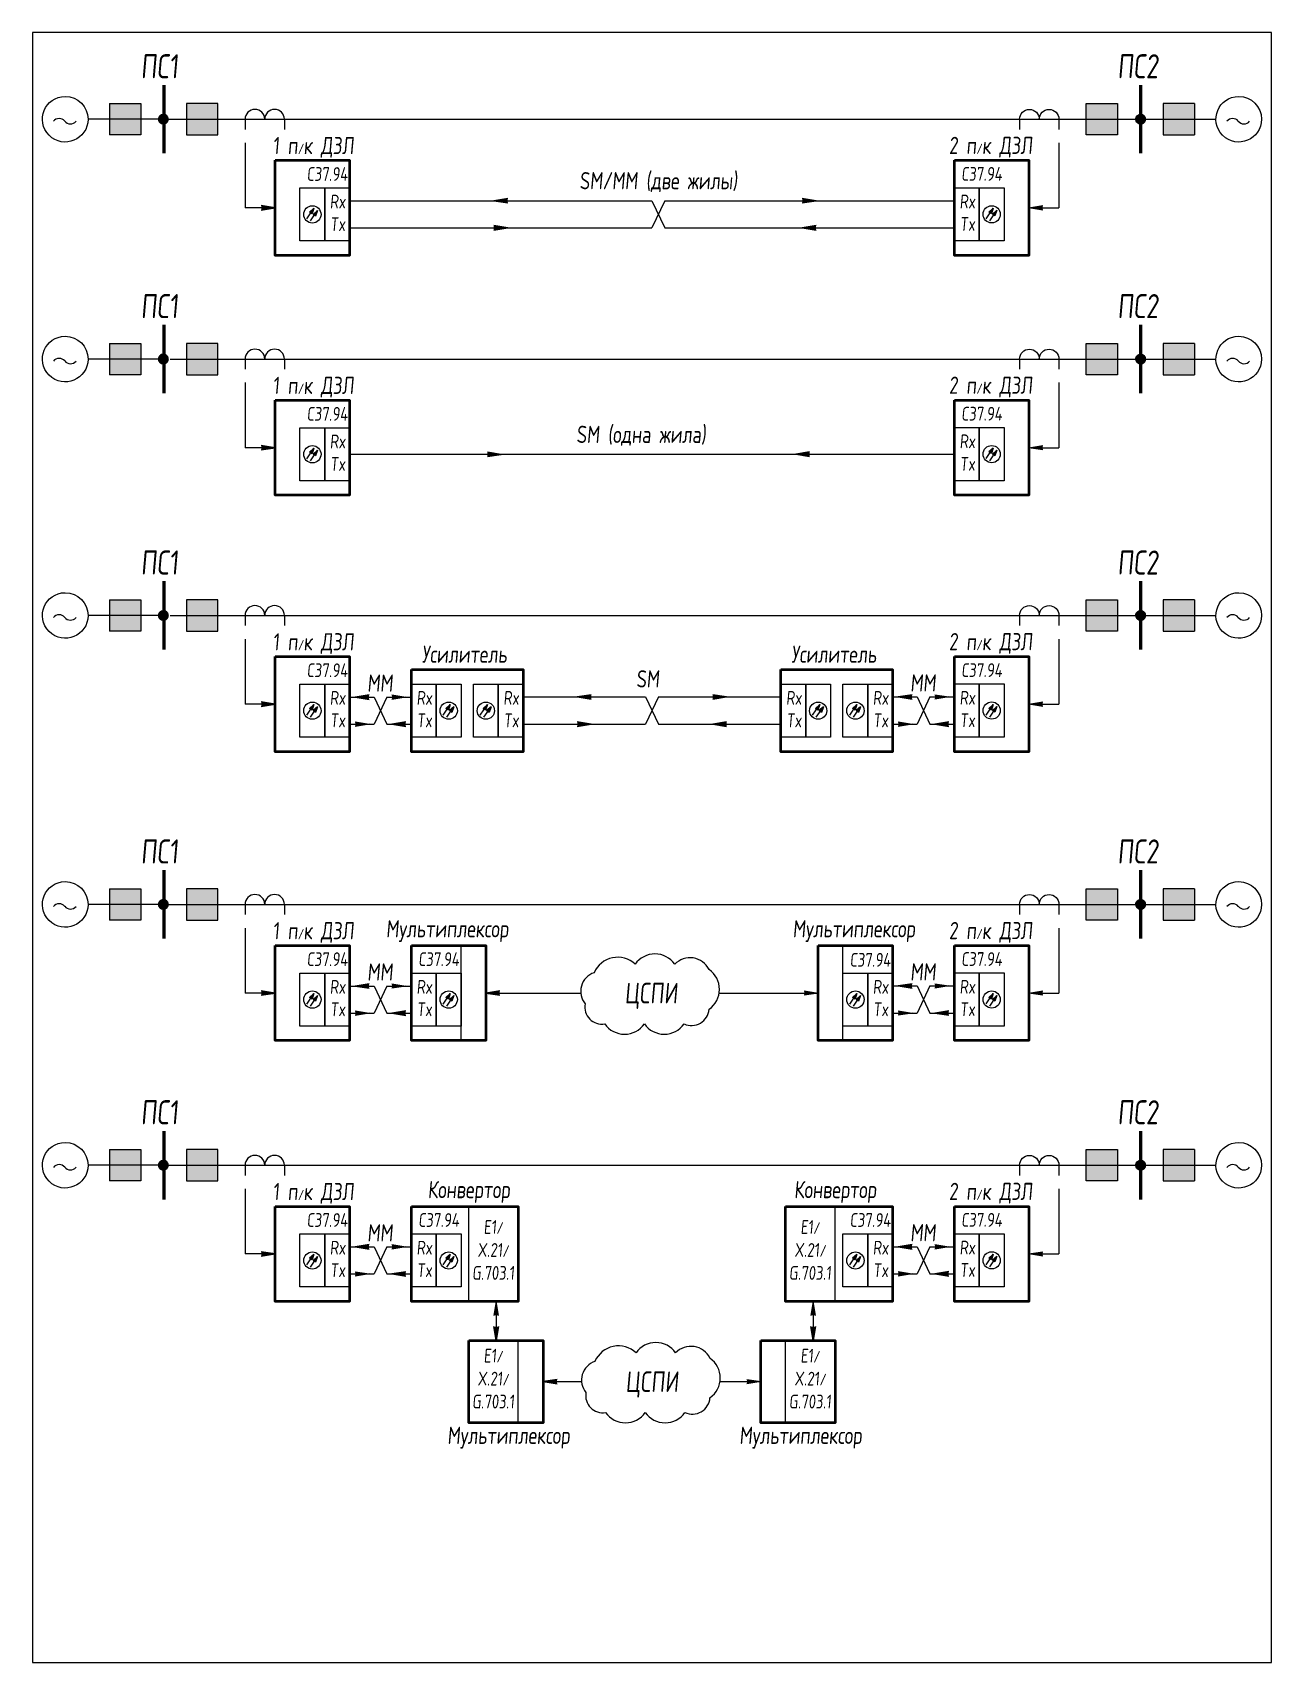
# Model space of a CAD drawing. Header units: millimetres. Extents: x 295 to 1122, y -11 to 225.
# Drawn here: x 295 to 475, y -11.3 to 225.4 of the extents above; entities that cross this region are included whole.
import ezdxf
from ezdxf.enums import TextEntityAlignment as Align

# ---------------------------------------------------------------- set-up
doc = ezdxf.new("R2010")
doc.units = ezdxf.units.MM
doc.layers.add('Невидимый', color=7, linetype='Continuous', lineweight=100, true_color=0xffffff, plot=False)
doc.styles.add('ИС РЗА', font='', dxfattribs={"width": 0.8, "oblique": 5, "height": 5})
doc.styles.get('ИС РЗА').set_extended_font_data('GOST type B')

msp = doc.modelspace()

# ---------------------------------------------------------------- texts
at = {"lineweight": 25, "style": 'ИС РЗА', "oblique": 5, "width": 0.8}
for s, height, p in [('Rx', 2, (339.37, 200.87)), ('Rx', 2, (430.87, 200.89)), ('Tx', 2, (339.37, 197.6)), ('Tx', 2, (430.87, 197.62)), ('Rx', 2, (339.37, 166.03)), ('Rx', 2, (430.87, 166.05)), ('Tx', 2, (339.37, 162.76)), ('Tx', 2, (430.87, 162.78)), ('MM', 2.5, (345.51, 130.93)), ('MM', 2.5, (424.41, 130.95)), ('Rx', 2, (339.37, 128.78)), ('Rx', 2, (351.97, 128.78)), ('Rx', 2, (364.58, 128.78)), ('Rx', 2, (405.66, 128.78)), ('Rx', 2, (418.27, 128.78)), ('Rx', 2, (430.87, 128.8)), ('Tx', 2, (339.37, 125.51)), ('Tx', 2, (351.97, 125.51)), ('Tx', 2, (364.58, 125.51)), ('Tx', 2, (405.66, 125.51)), ('Tx', 2, (418.27, 125.51)), ('Tx', 2, (430.87, 125.53)), ('MM', 2.5, (345.51, 88.96)), ('MM', 2.5, (424.41, 88.98)), ('Rx', 2, (339.37, 86.8)), ('Rx', 2, (351.97, 86.8)), ('Rx', 2, (418.27, 86.8)), ('Rx', 2, (430.87, 86.82)), ('ЦСПИ', 3, (384.9, 85.9)), ('Tx', 2, (339.37, 83.54)), ('Tx', 2, (351.97, 83.54)), ('Tx', 2, (418.27, 83.54)), ('Tx', 2, (430.87, 83.56)), ('MM', 2.5, (345.51, 51.07)), ('MM', 2.5, (424.41, 51.09)), ('Rx', 2, (339.37, 48.91)), ('Rx', 2, (351.97, 48.91)), ('Rx', 2, (418.27, 48.91)), ('Rx', 2, (430.87, 48.93)), ('Tx', 2, (339.37, 45.65)), ('Tx', 2, (351.97, 45.65)), ('Tx', 2, (418.27, 45.65)), ('Tx', 2, (430.87, 45.67)), ('ЦСПИ', 3, (385.03, 29.45))]:
    msp.add_text(s, height=height, dxfattribs=at).set_placement(p, align=Align.MIDDLE_CENTER)
at = {"linetype": 'ByBlock', "char_height": 3.5, "attachment_point": 1, "style": 'ИС РЗА'}
for s, insert in [('ПС1', (310.72, 222.28)), ('ПС2', (452.63, 222.28)), ('ПС1', (310.72, 187.44)), ('ПС2', (452.63, 187.44)), ('ПС1', (310.72, 150.19)), ('ПС2', (452.63, 150.19)), ('ПС1', (310.72, 108.22)), ('ПС2', (452.63, 108.22)), ('ПС1', (310.72, 70.33)), ('ПС2', (452.63, 70.33))]:
    msp.add_mtext_dynamic_manual_height_columns(s, width=12.3102, gutter_width=12.35, heights=[3.41], dxfattribs=dict(at, insert=insert))
at = {"ltscale": 100, "char_height": 2.5, "attachment_point": 5, "style": 'ИС РЗА'}
for s, insert, width in [('1 п{\\H0.6000x;/}к ДЗЛ', (335.82, 208.76), 13.1932), ('2 п{\\H0.6000x;/}к ДЗЛ', (434.24, 208.78), 13.1932), ('1 п{\\H0.6000x;/}к ДЗЛ', (335.82, 173.92), 13.1932), ('2 п{\\H0.6000x;/}к ДЗЛ', (434.24, 173.94), 13.1932), ('1 п{\\H0.6000x;/}к ДЗЛ', (335.82, 136.67), 13.1932), ('2 п{\\H0.6000x;/}к ДЗЛ', (434.24, 136.69), 13.1932), ('Усилитель', (357.79, 135.13), 15.3624), ('Усилитель', (411.48, 135.13), 15.3624), ('1 п{\\H0.6000x;/}к ДЗЛ', (335.82, 94.7), 13.1932), ('Мультиплексор', (355.27, 94.9), 15.3624), ('Мультиплексор', (414.36, 94.9), 15.3624), ('2 п{\\H0.6000x;/}к ДЗЛ', (434.24, 94.72), 13.1932), ('1 п{\\H0.6000x;/}к ДЗЛ', (335.82, 56.81), 13.1932), ('Конвертор', (358.41, 57.01), 15.3624), ('Конвертор', (411.64, 57.01), 15.3624), ('2 п{\\H0.6000x;/}к ДЗЛ', (434.24, 56.83), 13.1932), ('Мультиплексор', (364.18, 21.31), 15.3624), ('Мультиплексор', (406.61, 21.31), 15.3624)]:
    msp.add_mtext(s, dxfattribs=dict(at, insert=insert, width=width))
at = {"lineweight": 25, "ltscale": 0.01, "attachment_point": 5, "style": 'ИС РЗА'}
for s, insert, char_height, width in [('\\pxqc;C37.94', (337.84, 204.88), 2, 8.1214), ('\\pxqc;SM/MM (две жилы)', (385.97, 203.71), 2.5, 24.2862), ('\\pxqc;C37.94', (432.94, 204.9), 2, 8.1214), ('\\pxqc;C37.94', (337.84, 170.04), 2, 8.1214), ('\\pxqc;C37.94', (432.94, 170.06), 2, 8.1214), ('\\pxqc;SM (одна жила)', (383.46, 166.86), 2.5, 19.7613), ('\\pxqc;C37.94', (337.84, 132.79), 2, 8.1214), ('\\pxqc;SM', (384.4, 131.54), 2.5, 19.7613), ('\\pxqc;C37.94', (432.94, 132.81), 2, 8.1214), ('\\pxqc;C37.94', (337.84, 90.82), 2, 8.1214), ('\\pxqc;C37.94', (354.05, 90.82), 2, 8.1214), ('\\pxqc;C37.94', (416.74, 90.73), 2, 8.1214), ('\\pxqc;C37.94', (432.94, 90.84), 2, 8.1214), ('\\pxqc;C37.94', (337.84, 52.93), 2, 8.1214), ('\\pxqc;C37.94', (354.05, 52.93), 2, 8.1214), ('\\pxqc;E1{\\H0.8500x;/}\\PX.21{\\H0.8500x;/}\\PG.703.1', (361.96, 48.58), 2, 8.84), ('\\pxqc;E1{\\H0.8500x;/}\\PX.21{\\H0.8500x;/}\\PG.703.1', (408, 48.58), 2, 8.84), ('\\pxqc;C37.94', (416.74, 52.93), 2, 8.1214), ('\\pxqc;C37.94', (432.94, 52.95), 2, 8.1214), ('\\pxqc;E1{\\H0.8500x;/}\\PX.21{\\H0.8500x;/}\\PG.703.1', (361.96, 29.89), 2, 8.84), ('\\pxqc;E1{\\H0.8500x;/}\\PX.21{\\H0.8500x;/}\\PG.703.1', (408, 29.89), 2, 8.84)]:
    msp.add_mtext(s, dxfattribs=dict(at, insert=insert, char_height=char_height, width=width))

# ---------------------------------------------------------------- blocks, each defined once
blk = doc.blocks.new('strelka')
at = {"ltscale": 0.01}
blk.add_hatch(color=256, dxfattribs=at).paths.add_polyline_path([(-515.7, -2087.8), (-513.8, -2087.8), (-514.7, -2091.4)])
for p, q in [((-515.7, -2087.8), (-513.8, -2087.8)), ((-514.7, -2091.4), (-515.7, -2087.8)), ((-514.7, -2091.4), (-513.8, -2087.8))]:
    blk.add_line(p, q, dxfattribs=at)

# ---------------------------------------------------------------- hatches: boundary and pattern name
at = {"true_color": 0xe7e8e9}
h = msp.add_hatch(color=254, dxfattribs=at)
h.dxf.hatch_style = 1
h.paths.add_polyline_path([(310.76, 215.12), (310.76, 210.57), (306.21, 210.57), (306.21, 215.12)])
at = {"linetype": 'Continuous'}
for points in [[(314.03, 213.64, -1), (314.03, 212.04, -1)], [(456.04, 213.64, 1), (456.04, 212.04, 1)], [(314.03, 178.8, -1), (314.03, 177.19, -1)], [(456.04, 178.8, 1), (456.04, 177.19, 1)], [(314.03, 141.55, -1), (314.03, 139.94, -1)], [(456.04, 141.55, 1), (456.04, 139.94, 1)], [(314.03, 99.58, -1), (314.03, 97.97, -1)], [(456.04, 99.58, 1), (456.04, 97.97, 1)], [(314.03, 61.69, -1), (314.03, 60.08, -1)], [(456.04, 61.69, 1), (456.04, 60.08, 1)]]:
    msp.add_hatch(color=256, dxfattribs=at).paths.add_polyline_path(points)
at = {"true_color": 0xe7e8e9}
h = msp.add_hatch(color=254, dxfattribs=at)
h.dxf.hatch_style = 1
h.paths.add_polyline_path([(317.4, 215.12), (317.4, 210.57), (321.95, 210.57), (321.95, 215.12)])
h = msp.add_hatch(color=254, dxfattribs=at)
h.dxf.hatch_style = 1
h.paths.add_polyline_path([(448.11, 215.12), (452.67, 215.12), (452.67, 210.57), (448.11, 210.57)])
h = msp.add_hatch(color=254, dxfattribs=at)
h.dxf.hatch_style = 1
h.paths.add_polyline_path([(459.31, 215.12), (459.31, 210.57), (463.86, 210.57), (463.86, 215.12)])
at = {"true_color": 0x000000}
h = msp.add_hatch(color=18, dxfattribs=at)
h.dxf.hatch_style = 1
h.paths.add_polyline_path([(364.07, 201), (362.05, 201), (364.07, 201.33)])
h.paths.add_polyline_path([(364.07, 200.67), (362.05, 201), (364.07, 201)])
h = msp.add_hatch(color=18, dxfattribs=at)
h.dxf.hatch_style = 1
h.paths.add_polyline_path([(406.86, 201), (408.88, 201), (406.86, 200.67)])
h.paths.add_polyline_path([(406.86, 201.33), (408.88, 201), (406.86, 201)])
h = msp.add_hatch(color=18, dxfattribs=at)
h.dxf.hatch_style = 1
h.paths.add_polyline_path([(328.26, 199.96), (330.28, 199.96), (328.26, 199.63)])
h.paths.add_polyline_path([(328.26, 200.29), (330.28, 199.96), (328.26, 199.96)])
h = msp.add_hatch(color=18, dxfattribs=at)
h.dxf.hatch_style = 1
h.paths.add_polyline_path([(441.81, 199.96), (439.79, 199.96), (441.81, 199.63)])
h.paths.add_polyline_path([(441.81, 200.29), (439.79, 199.96), (441.81, 199.96)])
h = msp.add_hatch(color=18, dxfattribs=at)
h.dxf.hatch_style = 1
h.paths.add_polyline_path([(362.05, 197.06), (364.07, 197.06), (362.05, 196.73)])
h.paths.add_polyline_path([(362.05, 197.39), (364.07, 197.06), (362.05, 197.06)])
h = msp.add_hatch(color=18, dxfattribs=at)
h.dxf.hatch_style = 1
h.paths.add_polyline_path([(408.88, 197.06), (406.86, 197.06), (408.88, 197.39)])
h.paths.add_polyline_path([(408.88, 196.73), (406.86, 197.06), (408.88, 197.06)])
at = {"true_color": 0xe7e8e9}
h = msp.add_hatch(color=254, dxfattribs=at)
h.dxf.hatch_style = 1
h.paths.add_polyline_path([(310.76, 180.28), (310.76, 175.73), (306.21, 175.73), (306.21, 180.28)])
h = msp.add_hatch(color=254, dxfattribs=at)
h.dxf.hatch_style = 1
h.paths.add_polyline_path([(321.95, 180.28), (317.4, 180.28), (317.4, 175.73), (321.95, 175.73)])
h = msp.add_hatch(color=254, dxfattribs=at)
h.dxf.hatch_style = 1
h.paths.add_polyline_path([(452.67, 175.73), (448.11, 175.73), (448.11, 180.28), (452.67, 180.28)])
h = msp.add_hatch(color=254, dxfattribs=at)
h.dxf.hatch_style = 1
h.paths.add_polyline_path([(459.31, 180.28), (459.31, 175.73), (463.86, 175.73), (463.86, 180.28)])
at = {"true_color": 0x000000}
h = msp.add_hatch(color=18, dxfattribs=at)
h.dxf.hatch_style = 1
h.paths.add_polyline_path([(328.26, 165.12), (330.28, 165.12), (328.26, 164.79)])
h.paths.add_polyline_path([(328.26, 165.45), (330.28, 165.12), (328.26, 165.12)])
h = msp.add_hatch(color=18, dxfattribs=at)
h.dxf.hatch_style = 1
h.paths.add_polyline_path([(361.11, 164.15), (363.13, 164.15), (361.11, 163.82)])
h.paths.add_polyline_path([(361.11, 164.48), (363.13, 164.15), (361.11, 164.15)])
h = msp.add_hatch(color=18, dxfattribs=at)
h.dxf.hatch_style = 1
h.paths.add_polyline_path([(407.94, 164.17), (405.92, 164.17), (407.94, 164.5)])
h.paths.add_polyline_path([(407.94, 163.84), (405.92, 164.17), (407.94, 164.17)])
h = msp.add_hatch(color=18, dxfattribs=at)
h.dxf.hatch_style = 1
h.paths.add_polyline_path([(441.81, 165.12), (439.79, 165.12), (441.81, 164.79)])
h.paths.add_polyline_path([(441.81, 165.45), (439.79, 165.12), (441.81, 165.12)])
at = {"true_color": 0xe7e8e9}
h = msp.add_hatch(color=254, dxfattribs=at)
h.dxf.hatch_style = 1
h.paths.add_polyline_path([(310.76, 143.03), (310.76, 138.48), (306.21, 138.48), (306.21, 143.03)])
h = msp.add_hatch(color=254, dxfattribs=at)
h.dxf.hatch_style = 1
h.paths.add_polyline_path([(317.4, 138.48), (321.95, 138.48), (321.95, 143.03), (317.4, 143.03)])
h = msp.add_hatch(color=254, dxfattribs=at)
h.dxf.hatch_style = 1
h.paths.add_polyline_path([(448.11, 138.48), (448.11, 143.03), (452.67, 143.03), (452.67, 138.48)])
h = msp.add_hatch(color=254, dxfattribs=at)
h.dxf.hatch_style = 1
h.paths.add_polyline_path([(459.31, 143.03), (459.31, 138.48), (463.86, 138.48), (463.86, 143.03)])
at = {"true_color": 0x000000}
h = msp.add_hatch(color=18, dxfattribs=at)
h.dxf.hatch_style = 1
h.paths.add_polyline_path([(328.26, 127.87), (330.28, 127.87), (328.26, 127.54)])
h.paths.add_polyline_path([(328.26, 128.2), (330.28, 127.87), (328.26, 127.87)])
h = msp.add_hatch(color=18, dxfattribs=at)
h.dxf.hatch_style = 1
h.paths.add_polyline_path([(343.93, 128.89), (341.91, 128.89), (343.93, 129.22)])
h.paths.add_polyline_path([(343.93, 128.56), (341.91, 128.89), (343.93, 128.89)])
h = msp.add_hatch(color=18, dxfattribs=at)
h.dxf.hatch_style = 1
h.paths.add_polyline_path([(347.24, 128.89), (349.26, 128.89), (347.24, 129.22)])
h.paths.add_polyline_path([(347.24, 128.56), (349.26, 128.89), (347.24, 128.89)])
h = msp.add_hatch(color=18, dxfattribs=at)
h.dxf.hatch_style = 1
h.paths.add_polyline_path([(376.2, 128.91), (374.18, 128.91), (376.2, 129.24)])
h.paths.add_polyline_path([(376.2, 128.58), (374.18, 128.91), (376.2, 128.91)])
h = msp.add_hatch(color=18, dxfattribs=at)
h.dxf.hatch_style = 1
h.paths.add_polyline_path([(393.86, 128.91), (395.88, 128.91), (393.86, 128.58)])
h.paths.add_polyline_path([(393.86, 129.24), (395.88, 128.91), (393.86, 128.91)])
h = msp.add_hatch(color=18, dxfattribs=at)
h.dxf.hatch_style = 1
h.paths.add_polyline_path([(422.83, 128.91), (420.81, 128.91), (422.83, 129.24)])
h.paths.add_polyline_path([(422.83, 128.58), (420.81, 128.91), (422.83, 128.91)])
h = msp.add_hatch(color=18, dxfattribs=at)
h.dxf.hatch_style = 1
h.paths.add_polyline_path([(426.13, 128.91), (428.15, 128.91), (426.13, 129.24)])
h.paths.add_polyline_path([(426.13, 128.58), (428.15, 128.91), (426.13, 128.91)])
h = msp.add_hatch(color=18, dxfattribs=at)
h.dxf.hatch_style = 1
h.paths.add_polyline_path([(441.81, 127.87), (439.79, 127.87), (441.81, 127.54)])
h.paths.add_polyline_path([(441.81, 128.2), (439.79, 127.87), (441.81, 127.87)])
h = msp.add_hatch(color=18, dxfattribs=at)
h.dxf.hatch_style = 1
h.paths.add_polyline_path([(341.91, 124.95), (343.93, 124.95), (341.91, 125.28)])
h.paths.add_polyline_path([(341.91, 124.62), (343.93, 124.95), (341.91, 124.95)])
h = msp.add_hatch(color=18, dxfattribs=at)
h.dxf.hatch_style = 1
h.paths.add_polyline_path([(349.26, 124.95), (347.24, 124.95), (349.26, 125.28)])
h.paths.add_polyline_path([(349.26, 124.62), (347.24, 124.95), (349.26, 124.95)])
h = msp.add_hatch(color=18, dxfattribs=at)
h.dxf.hatch_style = 1
h.paths.add_polyline_path([(374.18, 124.97), (376.2, 124.97), (374.18, 124.64)])
h.paths.add_polyline_path([(374.18, 125.3), (376.2, 124.97), (374.18, 124.97)])
h = msp.add_hatch(color=18, dxfattribs=at)
h.dxf.hatch_style = 1
h.paths.add_polyline_path([(395.88, 124.97), (393.86, 124.97), (395.88, 125.3)])
h.paths.add_polyline_path([(395.88, 124.64), (393.86, 124.97), (395.88, 124.97)])
h = msp.add_hatch(color=18, dxfattribs=at)
h.dxf.hatch_style = 1
h.paths.add_polyline_path([(420.81, 124.97), (422.83, 124.97), (420.81, 125.3)])
h.paths.add_polyline_path([(420.81, 124.64), (422.83, 124.97), (420.81, 124.97)])
h = msp.add_hatch(color=18, dxfattribs=at)
h.dxf.hatch_style = 1
h.paths.add_polyline_path([(428.15, 124.97), (426.13, 124.97), (428.15, 125.3)])
h.paths.add_polyline_path([(428.15, 124.64), (426.13, 124.97), (428.15, 124.97)])
at = {"true_color": 0xe7e8e9}
h = msp.add_hatch(color=254, dxfattribs=at)
h.dxf.hatch_style = 1
h.paths.add_polyline_path([(310.76, 101.05), (310.76, 96.5), (306.21, 96.5), (306.21, 101.05)])
h = msp.add_hatch(color=254, dxfattribs=at)
h.dxf.hatch_style = 1
h.paths.add_polyline_path([(321.95, 101.05), (317.4, 101.05), (317.4, 96.5), (321.95, 96.5)])
h = msp.add_hatch(color=254, dxfattribs=at)
h.dxf.hatch_style = 1
h.paths.add_polyline_path([(452.67, 101.05), (452.67, 96.5), (448.11, 96.5), (448.11, 101.05)])
h = msp.add_hatch(color=254, dxfattribs=at)
h.dxf.hatch_style = 1
h.paths.add_polyline_path([(459.31, 101.05), (459.31, 96.5), (463.86, 96.5), (463.86, 101.05)])
at = {"true_color": 0x000000}
h = msp.add_hatch(color=18, dxfattribs=at)
h.dxf.hatch_style = 1
h.paths.add_polyline_path([(328.26, 85.9), (330.28, 85.9), (328.26, 85.57)])
h.paths.add_polyline_path([(328.26, 86.23), (330.28, 85.9), (328.26, 85.9)])
h = msp.add_hatch(color=18, dxfattribs=at)
h.dxf.hatch_style = 1
h.paths.add_polyline_path([(343.93, 86.91), (341.91, 86.91), (343.93, 87.24)])
h.paths.add_polyline_path([(343.93, 86.59), (341.91, 86.91), (343.93, 86.91)])
h = msp.add_hatch(color=18, dxfattribs=at)
h.dxf.hatch_style = 1
h.paths.add_polyline_path([(347.24, 86.91), (349.26, 86.91), (347.24, 87.24)])
h.paths.add_polyline_path([(347.24, 86.59), (349.26, 86.91), (347.24, 86.91)])
h = msp.add_hatch(color=18, dxfattribs=at)
h.dxf.hatch_style = 1
h.paths.add_polyline_path([(362.91, 85.9), (360.89, 85.9), (362.91, 86.23)])
h.paths.add_polyline_path([(362.91, 85.57), (360.89, 85.9), (362.91, 85.9)])
h = msp.add_hatch(color=18, dxfattribs=at)
h.dxf.hatch_style = 1
h.paths.add_polyline_path([(407.16, 85.9), (409.18, 85.9), (407.16, 86.23)])
h.paths.add_polyline_path([(407.16, 85.57), (409.18, 85.9), (407.16, 85.9)])
h = msp.add_hatch(color=18, dxfattribs=at)
h.dxf.hatch_style = 1
h.paths.add_polyline_path([(422.83, 86.93), (420.81, 86.93), (422.83, 87.26)])
h.paths.add_polyline_path([(422.83, 86.61), (420.81, 86.93), (422.83, 86.93)])
h = msp.add_hatch(color=18, dxfattribs=at)
h.dxf.hatch_style = 1
h.paths.add_polyline_path([(426.13, 86.93), (428.15, 86.93), (426.13, 87.26)])
h.paths.add_polyline_path([(426.13, 86.61), (428.15, 86.93), (426.13, 86.93)])
h = msp.add_hatch(color=18, dxfattribs=at)
h.dxf.hatch_style = 1
h.paths.add_polyline_path([(441.81, 85.9), (439.79, 85.9), (441.81, 85.57)])
h.paths.add_polyline_path([(441.81, 86.23), (439.79, 85.9), (441.81, 85.9)])
h = msp.add_hatch(color=18, dxfattribs=at)
h.dxf.hatch_style = 1
h.paths.add_polyline_path([(341.91, 82.98), (343.93, 82.98), (341.91, 83.3)])
h.paths.add_polyline_path([(341.91, 82.65), (343.93, 82.98), (341.91, 82.98)])
h = msp.add_hatch(color=18, dxfattribs=at)
h.dxf.hatch_style = 1
h.paths.add_polyline_path([(349.26, 82.98), (347.24, 82.98), (349.26, 83.3)])
h.paths.add_polyline_path([(349.26, 82.65), (347.24, 82.98), (349.26, 82.98)])
h = msp.add_hatch(color=18, dxfattribs=at)
h.dxf.hatch_style = 1
h.paths.add_polyline_path([(420.81, 83), (422.83, 83), (420.81, 83.32)])
h.paths.add_polyline_path([(420.81, 82.67), (422.83, 83), (420.81, 83)])
h = msp.add_hatch(color=18, dxfattribs=at)
h.dxf.hatch_style = 1
h.paths.add_polyline_path([(428.15, 83), (426.13, 83), (428.15, 83.32)])
h.paths.add_polyline_path([(428.15, 82.67), (426.13, 83), (428.15, 83)])
at = {"true_color": 0xe7e8e9}
h = msp.add_hatch(color=254, dxfattribs=at)
h.dxf.hatch_style = 1
h.paths.add_polyline_path([(310.76, 63.16), (310.76, 58.61), (306.21, 58.61), (306.21, 63.16)])
h = msp.add_hatch(color=254, dxfattribs=at)
h.dxf.hatch_style = 1
h.paths.add_polyline_path([(321.95, 63.16), (317.4, 63.16), (317.4, 58.61), (321.95, 58.61)])
h = msp.add_hatch(color=254, dxfattribs=at)
h.dxf.hatch_style = 1
h.paths.add_polyline_path([(448.11, 58.61), (448.11, 63.16), (452.67, 63.16), (452.67, 58.61)])
h = msp.add_hatch(color=254, dxfattribs=at)
h.dxf.hatch_style = 1
h.paths.add_polyline_path([(459.31, 63.16), (459.31, 58.61), (463.86, 58.61), (463.86, 63.16)])
at = {"true_color": 0x000000}
h = msp.add_hatch(color=18, dxfattribs=at)
h.dxf.hatch_style = 1
h.paths.add_polyline_path([(328.26, 48.01), (330.28, 48.01), (328.26, 47.68)])
h.paths.add_polyline_path([(328.26, 48.33), (330.28, 48.01), (328.26, 48.01)])
h = msp.add_hatch(color=18, dxfattribs=at)
h.dxf.hatch_style = 1
h.paths.add_polyline_path([(343.93, 49.02), (341.91, 49.02), (343.93, 49.35)])
h.paths.add_polyline_path([(343.93, 48.7), (341.91, 49.02), (343.93, 49.02)])
h = msp.add_hatch(color=18, dxfattribs=at)
h.dxf.hatch_style = 1
h.paths.add_polyline_path([(347.24, 49.02), (349.26, 49.02), (347.24, 49.35)])
h.paths.add_polyline_path([(347.24, 48.7), (349.26, 49.02), (347.24, 49.02)])
h = msp.add_hatch(color=18, dxfattribs=at)
h.dxf.hatch_style = 1
h.paths.add_polyline_path([(422.83, 49.04), (420.81, 49.04), (422.83, 49.37)])
h.paths.add_polyline_path([(422.83, 48.71), (420.81, 49.04), (422.83, 49.04)])
h = msp.add_hatch(color=18, dxfattribs=at)
h.dxf.hatch_style = 1
h.paths.add_polyline_path([(426.13, 49.04), (428.15, 49.04), (426.13, 49.37)])
h.paths.add_polyline_path([(426.13, 48.71), (428.15, 49.04), (426.13, 49.04)])
h = msp.add_hatch(color=18, dxfattribs=at)
h.dxf.hatch_style = 1
h.paths.add_polyline_path([(441.81, 48.01), (439.79, 48.01), (441.81, 47.68)])
h.paths.add_polyline_path([(441.81, 48.33), (439.79, 48.01), (441.81, 48.01)])
h = msp.add_hatch(color=18, dxfattribs=at)
h.dxf.hatch_style = 1
h.paths.add_polyline_path([(441.81, 48.01), (439.79, 48.01), (441.81, 47.68)])
h.paths.add_polyline_path([(441.81, 48.33), (439.79, 48.01), (441.81, 48.01)])
h = msp.add_hatch(color=18, dxfattribs=at)
h.dxf.hatch_style = 1
h.paths.add_polyline_path([(341.91, 45.09), (343.93, 45.09), (341.91, 45.41)])
h.paths.add_polyline_path([(341.91, 44.76), (343.93, 45.09), (341.91, 45.09)])
h = msp.add_hatch(color=18, dxfattribs=at)
h.dxf.hatch_style = 1
h.paths.add_polyline_path([(349.26, 45.09), (347.24, 45.09), (349.26, 45.41)])
h.paths.add_polyline_path([(349.26, 44.76), (347.24, 45.09), (349.26, 45.09)])
h = msp.add_hatch(color=18, dxfattribs=at)
h.dxf.hatch_style = 1
h.paths.add_polyline_path([(420.81, 45.11), (422.83, 45.11), (420.81, 45.43)])
h.paths.add_polyline_path([(420.81, 44.78), (422.83, 45.11), (420.81, 45.11)])
h = msp.add_hatch(color=18, dxfattribs=at)
h.dxf.hatch_style = 1
h.paths.add_polyline_path([(428.15, 45.11), (426.13, 45.11), (428.15, 45.43)])
h.paths.add_polyline_path([(428.15, 44.78), (426.13, 45.11), (428.15, 45.11)])
h = msp.add_hatch(color=18, dxfattribs=at)
h.dxf.hatch_style = 1
h.paths.add_polyline_path([(362.4, 39.08), (362.4, 41.1), (362.73, 39.08)])
h.paths.add_polyline_path([(362.07, 39.08), (362.4, 41.1), (362.4, 39.08)])
h = msp.add_hatch(color=18, dxfattribs=at)
h.dxf.hatch_style = 1
h.paths.add_polyline_path([(408.44, 39.08), (408.44, 41.1), (408.77, 39.08)])
h.paths.add_polyline_path([(408.11, 39.08), (408.44, 41.1), (408.44, 39.08)])
h = msp.add_hatch(color=18, dxfattribs=at)
h.dxf.hatch_style = 1
h.paths.add_polyline_path([(362.4, 37.45), (362.4, 35.43), (362.73, 37.45)])
h.paths.add_polyline_path([(362.07, 37.45), (362.4, 35.43), (362.4, 37.45)])
h = msp.add_hatch(color=18, dxfattribs=at)
h.dxf.hatch_style = 1
h.paths.add_polyline_path([(408.44, 37.45), (408.44, 35.43), (408.77, 37.45)])
h.paths.add_polyline_path([(408.11, 37.45), (408.44, 35.43), (408.44, 37.45)])
h = msp.add_hatch(color=18, dxfattribs=at)
h.dxf.hatch_style = 1
h.paths.add_polyline_path([(371.24, 29.45), (369.22, 29.45), (371.24, 29.77)])
h.paths.add_polyline_path([(371.24, 29.12), (369.22, 29.45), (371.24, 29.45)])
h = msp.add_hatch(color=18, dxfattribs=at)
h.dxf.hatch_style = 1
h.paths.add_polyline_path([(398.83, 29.45), (400.85, 29.45), (398.83, 29.77)])
h.paths.add_polyline_path([(398.83, 29.12), (400.85, 29.45), (398.83, 29.45)])

# ---------------------------------------------------------------- linework, layer by layer
at = {"linetype": 'Continuous', "lineweight": 60}
for p, q in [((314.08, 217.8), (314.08, 207.89)), ((455.99, 217.8), (455.99, 207.89)), ((314.08, 182.96), (314.08, 173.05)), ((455.99, 182.96), (455.99, 173.05)), ((314.08, 145.71), (314.08, 135.8)), ((455.99, 145.71), (455.99, 135.8)), ((314.08, 103.74), (314.08, 93.82)), ((455.99, 103.74), (455.99, 93.82)), ((314.08, 65.84), (314.08, 55.93)), ((455.99, 65.84), (455.99, 55.93))]:
    msp.add_line(p, q, dxfattribs=at)
at = {"linetype": 'Continuous'}
for p, q in [((306.21, 215.12), (310.76, 215.12)), ((306.21, 215.12), (310.76, 215.12)), ((306.21, 215.12), (306.21, 210.57)), ((310.76, 215.12), (310.76, 210.57)), ((310.76, 215.12), (310.76, 210.57)), ((317.4, 215.12), (317.4, 210.57)), ((321.95, 215.12), (317.4, 215.12)), ((317.4, 215.12), (317.4, 210.57)), ((321.95, 215.12), (317.4, 215.12)), ((321.95, 210.57), (321.95, 215.12)), ((321.95, 210.57), (321.95, 215.12)), ((448.11, 210.57), (448.11, 215.12)), ((448.11, 215.12), (452.67, 215.12)), ((448.11, 210.57), (448.11, 215.12)), ((448.11, 215.12), (452.67, 215.12)), ((452.67, 215.12), (452.67, 210.57)), ((452.67, 215.12), (452.67, 210.57)), ((459.31, 215.12), (459.31, 210.57)), ((463.86, 215.12), (459.31, 215.12)), ((459.31, 215.12), (459.31, 210.57)), ((463.86, 215.12), (459.31, 215.12)), ((463.86, 215.12), (463.86, 210.57)), ((314.05, 212.15), (314.05, 212.15)), ((314.05, 212.15), (314.05, 212.15)), ((456.02, 212.15), (456.02, 212.15)), ((456.02, 212.15), (456.02, 212.15)), ((310.76, 210.57), (306.21, 210.57)), ((310.76, 210.57), (306.21, 210.57)), ((317.4, 210.57), (321.95, 210.57)), ((317.4, 210.57), (321.95, 210.57)), ((452.67, 210.57), (448.11, 210.57)), ((452.67, 210.57), (448.11, 210.57)), ((459.31, 210.57), (463.86, 210.57)), ((459.31, 210.57), (463.86, 210.57)), ((306.21, 180.28), (310.76, 180.28)), ((306.21, 180.28), (310.76, 180.28)), ((306.21, 180.28), (306.21, 175.73)), ((310.76, 180.28), (310.76, 175.73)), ((310.76, 180.28), (310.76, 175.73)), ((317.4, 180.28), (317.4, 175.73)), ((321.95, 180.28), (317.4, 180.28)), ((317.4, 180.28), (317.4, 175.73)), ((321.95, 180.28), (317.4, 180.28)), ((321.95, 175.73), (321.95, 180.28)), ((321.95, 175.73), (321.95, 180.28)), ((448.11, 175.73), (448.11, 180.28)), ((448.11, 180.28), (452.67, 180.28)), ((448.11, 175.73), (448.11, 180.28)), ((448.11, 180.28), (452.67, 180.28)), ((452.67, 180.28), (452.67, 175.73)), ((452.67, 180.28), (452.67, 175.73)), ((459.31, 180.28), (459.31, 175.73)), ((463.86, 180.28), (459.31, 180.28)), ((459.31, 180.28), (459.31, 175.73)), ((463.86, 180.28), (459.31, 180.28)), ((463.86, 180.28), (463.86, 175.73)), ((310.76, 175.73), (306.21, 175.73)), ((310.76, 175.73), (306.21, 175.73)), ((314.05, 177.31), (314.05, 177.31)), ((314.05, 177.31), (314.05, 177.31)), ((317.4, 175.73), (321.95, 175.73)), ((317.4, 175.73), (321.95, 175.73)), ((452.67, 175.73), (448.11, 175.73)), ((452.67, 175.73), (448.11, 175.73)), ((456.02, 177.31), (456.02, 177.31)), ((456.02, 177.31), (456.02, 177.31)), ((459.31, 175.73), (463.86, 175.73)), ((459.31, 175.73), (463.86, 175.73)), ((306.21, 143.03), (310.76, 143.03)), ((306.21, 143.03), (310.76, 143.03)), ((306.21, 143.03), (306.21, 138.48)), ((310.76, 143.03), (310.76, 138.48)), ((310.76, 143.03), (310.76, 138.48)), ((317.4, 143.03), (317.4, 138.48)), ((321.95, 143.03), (317.4, 143.03)), ((317.4, 143.03), (317.4, 138.48)), ((321.95, 143.03), (317.4, 143.03)), ((321.95, 138.48), (321.95, 143.03)), ((321.95, 138.48), (321.95, 143.03)), ((448.11, 138.48), (448.11, 143.03)), ((448.11, 143.03), (452.67, 143.03)), ((448.11, 138.48), (448.11, 143.03)), ((448.11, 143.03), (452.67, 143.03)), ((452.67, 143.03), (452.67, 138.48)), ((452.67, 143.03), (452.67, 138.48)), ((459.31, 143.03), (459.31, 138.48)), ((463.86, 143.03), (459.31, 143.03)), ((459.31, 143.03), (459.31, 138.48)), ((463.86, 143.03), (459.31, 143.03)), ((463.86, 143.03), (463.86, 138.48)), ((314.05, 140.06), (314.05, 140.06)), ((314.05, 140.06), (314.05, 140.06)), ((456.02, 140.06), (456.02, 140.06)), ((456.02, 140.06), (456.02, 140.06)), ((310.76, 138.48), (306.21, 138.48)), ((310.76, 138.48), (306.21, 138.48)), ((317.4, 138.48), (321.95, 138.48)), ((317.4, 138.48), (321.95, 138.48)), ((452.67, 138.48), (448.11, 138.48)), ((452.67, 138.48), (448.11, 138.48)), ((459.31, 138.48), (463.86, 138.48)), ((459.31, 138.48), (463.86, 138.48)), ((306.21, 101.05), (310.76, 101.05)), ((306.21, 101.05), (310.76, 101.05)), ((306.21, 101.05), (306.21, 96.5)), ((310.76, 101.05), (310.76, 96.5)), ((310.76, 101.05), (310.76, 96.5)), ((317.4, 101.05), (317.4, 96.5)), ((321.95, 101.05), (317.4, 101.05)), ((317.4, 101.05), (317.4, 96.5)), ((321.95, 101.05), (317.4, 101.05)), ((321.95, 96.5), (321.95, 101.05)), ((321.95, 96.5), (321.95, 101.05)), ((448.11, 96.5), (448.11, 101.05)), ((448.11, 101.05), (452.67, 101.05)), ((448.11, 96.5), (448.11, 101.05)), ((448.11, 101.05), (452.67, 101.05)), ((452.67, 101.05), (452.67, 96.5)), ((452.67, 101.05), (452.67, 96.5)), ((459.31, 101.05), (459.31, 96.5)), ((463.86, 101.05), (459.31, 101.05)), ((459.31, 101.05), (459.31, 96.5)), ((463.86, 101.05), (459.31, 101.05)), ((463.86, 101.05), (463.86, 96.5)), ((314.05, 98.09), (314.05, 98.09)), ((314.05, 98.09), (314.05, 98.09)), ((456.02, 98.09), (456.02, 98.09)), ((456.02, 98.09), (456.02, 98.09)), ((310.76, 96.5), (306.21, 96.5)), ((310.76, 96.5), (306.21, 96.5)), ((317.4, 96.5), (321.95, 96.5)), ((317.4, 96.5), (321.95, 96.5)), ((452.67, 96.5), (448.11, 96.5)), ((452.67, 96.5), (448.11, 96.5)), ((459.31, 96.5), (463.86, 96.5)), ((459.31, 96.5), (463.86, 96.5)), ((306.21, 63.16), (310.76, 63.16)), ((306.21, 63.16), (310.76, 63.16)), ((306.21, 63.16), (306.21, 58.61)), ((310.76, 63.16), (310.76, 58.61)), ((310.76, 63.16), (310.76, 58.61)), ((317.4, 63.16), (317.4, 58.61)), ((321.95, 63.16), (317.4, 63.16)), ((317.4, 63.16), (317.4, 58.61)), ((321.95, 63.16), (317.4, 63.16)), ((321.95, 58.61), (321.95, 63.16)), ((321.95, 58.61), (321.95, 63.16)), ((448.11, 58.61), (448.11, 63.16)), ((448.11, 63.16), (452.67, 63.16)), ((448.11, 58.61), (448.11, 63.16)), ((448.11, 63.16), (452.67, 63.16)), ((452.67, 63.16), (452.67, 58.61)), ((452.67, 63.16), (452.67, 58.61)), ((459.31, 63.16), (459.31, 58.61)), ((463.86, 63.16), (459.31, 63.16)), ((459.31, 63.16), (459.31, 58.61)), ((463.86, 63.16), (459.31, 63.16)), ((463.86, 63.16), (463.86, 58.61)), ((314.05, 60.2), (314.05, 60.2)), ((314.05, 60.2), (314.05, 60.2)), ((456.02, 60.2), (456.02, 60.2)), ((456.02, 60.2), (456.02, 60.2)), ((310.76, 58.61), (306.21, 58.61)), ((310.76, 58.61), (306.21, 58.61)), ((317.4, 58.61), (321.95, 58.61)), ((317.4, 58.61), (321.95, 58.61)), ((452.67, 58.61), (448.11, 58.61)), ((452.67, 58.61), (448.11, 58.61)), ((459.31, 58.61), (463.86, 58.61)), ((459.31, 58.61), (463.86, 58.61))]:
    msp.add_line(p, q, dxfattribs=at)
for p, q in [((314.08, 212.84), (303.09, 212.84)), ((314.74, 212.84), (455.33, 212.84)), ((455.99, 212.84), (466.98, 212.84)), ((325.91, 209.42), (325.91, 199.96)), ((444.16, 209.42), (444.16, 199.96)), ((364.07, 201.33), (362.05, 201)), ((408.88, 201), (406.86, 201.33)), ((329.79, 199.96), (325.91, 199.96)), ((330.28, 199.96), (328.26, 200.29)), ((328.26, 199.63), (330.28, 199.96)), ((334.88, 198.37), (335.92, 199.89)), ((335.4, 198.06), (336.44, 199.58)), ((341.09, 201), (385.03, 201)), ((362.05, 201), (364.07, 200.67)), ((385.03, 201), (386.91, 197.06)), ((386.91, 201), (385.03, 197.06)), ((386.91, 201), (428.98, 201)), ((406.86, 200.67), (408.88, 201)), ((433.58, 198.38), (434.62, 199.91)), ((434.1, 198.08), (435.14, 199.6)), ((439.79, 199.96), (441.81, 200.29)), ((441.81, 199.63), (439.79, 199.96)), ((440.28, 199.96), (444.16, 199.96)), ((341.09, 197.06), (385.03, 197.06)), ((364.07, 197.06), (362.05, 197.39)), ((362.05, 196.73), (364.07, 197.06)), ((386.91, 197.06), (428.98, 197.06)), ((408.88, 197.39), (406.86, 197.06)), ((406.86, 197.06), (408.88, 196.73)), ((314.08, 178), (303.09, 178)), ((315.02, 178), (456.26, 178)), ((455.99, 178), (466.98, 178)), ((325.91, 174.57), (325.91, 165.12)), ((444.16, 174.57), (444.16, 165.12)), ((329.79, 165.12), (325.91, 165.12)), ((330.28, 165.12), (328.26, 165.45)), ((328.26, 164.79), (330.28, 165.12)), ((334.88, 163.52), (335.92, 165.05)), ((335.4, 163.22), (336.44, 164.74)), ((341.09, 164.17), (428.98, 164.17)), ((363.13, 164.15), (361.11, 164.48)), ((361.11, 163.82), (363.13, 164.15)), ((407.94, 164.5), (405.92, 164.17)), ((405.92, 164.17), (407.94, 163.84)), ((433.58, 163.54), (434.62, 165.07)), ((434.1, 163.23), (435.14, 164.76)), ((439.79, 165.12), (441.81, 165.45)), ((441.81, 164.79), (439.79, 165.12)), ((440.28, 165.12), (444.16, 165.12)), ((314.08, 140.75), (303.09, 140.75)), ((315.02, 140.75), (456.26, 140.75)), ((455.99, 140.75), (466.98, 140.75)), ((325.91, 137.32), (325.91, 127.87)), ((444.16, 137.32), (444.16, 127.87)), ((329.79, 127.87), (325.91, 127.87)), ((330.28, 127.87), (328.26, 128.2)), ((328.26, 127.54), (330.28, 127.87)), ((341.09, 128.89), (344.65, 128.89)), ((343.93, 129.22), (341.91, 128.89)), ((341.91, 128.89), (343.93, 128.56)), ((344.65, 128.89), (346.52, 124.95)), ((346.52, 128.89), (344.65, 124.95)), ((346.52, 128.89), (350.09, 128.89)), ((347.24, 129.22), (349.26, 128.89)), ((349.26, 128.89), (347.24, 128.56)), ((366.29, 128.91), (384.09, 128.91)), ((376.2, 129.24), (374.18, 128.91)), ((374.18, 128.91), (376.2, 128.58)), ((384.09, 128.91), (385.97, 124.97)), ((385.97, 128.91), (384.09, 124.97)), ((385.97, 128.91), (403.77, 128.91)), ((395.88, 128.91), (393.86, 129.24)), ((393.86, 128.58), (395.88, 128.91)), ((419.98, 128.91), (423.54, 128.91)), ((422.83, 129.24), (420.81, 128.91)), ((420.81, 128.91), (422.83, 128.58)), ((423.54, 128.91), (425.42, 124.97)), ((425.42, 128.91), (423.54, 124.97)), ((425.42, 128.91), (428.98, 128.91)), ((426.13, 129.24), (428.15, 128.91)), ((428.15, 128.91), (426.13, 128.58)), ((439.79, 127.87), (441.81, 128.2)), ((441.81, 127.54), (439.79, 127.87)), ((440.28, 127.87), (444.16, 127.87)), ((334.88, 126.27), (335.92, 127.8)), ((335.4, 125.97), (336.44, 127.49)), ((354.68, 126.27), (355.72, 127.8)), ((355.21, 125.97), (356.25, 127.49)), ((360.09, 126.27), (361.13, 127.8)), ((360.61, 125.97), (361.65, 127.49)), ((408.37, 126.27), (409.41, 127.8)), ((408.89, 125.97), (409.93, 127.49)), ((413.77, 126.27), (414.81, 127.8)), ((414.3, 125.97), (415.34, 127.49)), ((433.58, 126.29), (434.62, 127.82)), ((434.1, 125.99), (435.14, 127.51)), ((341.09, 124.95), (344.65, 124.95)), ((341.91, 125.28), (343.93, 124.95)), ((343.93, 124.95), (341.91, 124.62)), ((346.52, 124.95), (350.09, 124.95)), ((349.26, 125.28), (347.24, 124.95)), ((347.24, 124.95), (349.26, 124.62)), ((366.29, 124.97), (384.09, 124.97)), ((376.2, 124.97), (374.18, 125.3)), ((374.18, 124.64), (376.2, 124.97)), ((385.97, 124.97), (403.77, 124.97)), ((395.88, 125.3), (393.86, 124.97)), ((393.86, 124.97), (395.88, 124.64)), ((419.98, 124.97), (423.54, 124.97)), ((420.81, 125.3), (422.83, 124.97)), ((422.83, 124.97), (420.81, 124.64)), ((425.42, 124.97), (428.98, 124.97)), ((428.15, 125.3), (426.13, 124.97)), ((426.13, 124.97), (428.15, 124.64)), ((314.08, 98.78), (303.09, 98.78)), ((314.74, 98.78), (455.33, 98.78)), ((455.99, 98.78), (466.98, 98.78)), ((325.91, 95.35), (325.91, 85.9)), ((444.16, 95.35), (444.16, 85.9)), ((357.29, 78.99), (357.29, 92.81)), ((412.78, 78.99), (412.78, 92.81)), ((329.79, 85.9), (325.91, 85.9)), ((330.28, 85.9), (328.26, 86.23)), ((328.26, 85.57), (330.28, 85.9)), ((334.88, 84.3), (335.92, 85.83)), ((335.4, 83.99), (336.44, 85.52)), ((341.09, 86.91), (344.65, 86.91)), ((343.93, 87.24), (341.91, 86.91)), ((341.91, 86.91), (343.93, 86.59)), ((344.65, 86.91), (346.52, 82.98)), ((346.52, 86.91), (344.65, 82.98)), ((346.52, 86.91), (350.09, 86.91)), ((347.24, 87.24), (349.26, 86.91)), ((349.26, 86.91), (347.24, 86.59)), ((354.68, 84.3), (355.72, 85.83)), ((355.21, 83.99), (356.25, 85.52)), ((362.91, 86.23), (360.89, 85.9)), ((360.89, 85.9), (374.68, 85.9)), ((360.89, 85.9), (362.91, 85.57)), ((394.79, 85.9), (409.18, 85.9)), ((407.16, 86.23), (409.18, 85.9)), ((409.18, 85.9), (407.16, 85.57)), ((413.77, 84.3), (414.81, 85.83)), ((414.3, 83.99), (415.34, 85.52)), ((419.98, 86.93), (423.54, 86.93)), ((422.83, 87.26), (420.81, 86.93)), ((420.81, 86.93), (422.83, 86.61)), ((423.54, 86.93), (425.42, 83)), ((425.42, 86.93), (423.54, 83)), ((425.42, 86.93), (428.98, 86.93)), ((426.13, 87.26), (428.15, 86.93)), ((428.15, 86.93), (426.13, 86.61)), ((433.58, 84.32), (434.62, 85.85)), ((434.1, 84.01), (435.14, 85.54)), ((439.79, 85.9), (441.81, 86.23)), ((441.81, 85.57), (439.79, 85.9)), ((440.28, 85.9), (444.16, 85.9)), ((341.09, 82.98), (344.65, 82.98)), ((341.91, 83.3), (343.93, 82.98)), ((343.93, 82.98), (341.91, 82.65)), ((346.52, 82.98), (350.09, 82.98)), ((349.26, 83.3), (347.24, 82.98)), ((347.24, 82.98), (349.26, 82.65)), ((419.98, 83), (423.54, 83)), ((420.81, 83.32), (422.83, 83)), ((422.83, 83), (420.81, 82.67)), ((425.42, 83), (428.98, 83)), ((428.15, 83.32), (426.13, 83)), ((426.13, 83), (428.15, 82.67)), ((314.08, 60.89), (303.09, 60.89)), ((314.74, 60.89), (455.33, 60.89)), ((455.99, 60.89), (466.98, 60.89)), ((325.91, 57.46), (325.91, 48.01)), ((444.16, 57.46), (444.16, 48.01)), ((358.42, 41.1), (358.42, 54.91)), ((411.65, 41.1), (411.65, 54.91)), ((329.79, 48.01), (325.91, 48.01)), ((330.28, 48.01), (328.26, 48.33)), ((328.26, 47.68), (330.28, 48.01)), ((334.88, 46.41), (335.92, 47.94)), ((335.4, 46.1), (336.44, 47.63)), ((341.09, 49.02), (344.65, 49.02)), ((343.93, 49.35), (341.91, 49.02)), ((341.91, 49.02), (343.93, 48.7)), ((344.65, 49.02), (346.52, 45.09)), ((346.52, 49.02), (344.65, 45.09)), ((346.52, 49.02), (350.09, 49.02)), ((347.24, 49.35), (349.26, 49.02)), ((349.26, 49.02), (347.24, 48.7)), ((354.68, 46.41), (355.72, 47.94)), ((355.21, 46.1), (356.25, 47.63)), ((413.77, 46.41), (414.81, 47.94)), ((414.3, 46.1), (415.34, 47.63)), ((419.98, 49.04), (423.54, 49.04)), ((422.83, 49.37), (420.81, 49.04)), ((420.81, 49.04), (422.83, 48.71)), ((423.54, 49.04), (425.42, 45.11)), ((425.42, 49.04), (423.54, 45.11)), ((425.42, 49.04), (428.98, 49.04)), ((426.13, 49.37), (428.15, 49.04)), ((428.15, 49.04), (426.13, 48.71)), ((433.58, 46.43), (434.62, 47.96)), ((434.1, 46.12), (435.14, 47.65)), ((439.79, 48.01), (441.81, 48.33)), ((439.79, 48.01), (441.81, 48.33)), ((441.81, 47.68), (439.79, 48.01)), ((441.81, 47.68), (439.79, 48.01)), ((440.28, 48.01), (444.16, 48.01)), ((341.09, 45.09), (344.65, 45.09)), ((341.91, 45.41), (343.93, 45.09)), ((343.93, 45.09), (341.91, 44.76)), ((346.52, 45.09), (350.09, 45.09)), ((349.26, 45.41), (347.24, 45.09)), ((347.24, 45.09), (349.26, 44.76)), ((419.98, 45.11), (423.54, 45.11)), ((420.81, 45.43), (422.83, 45.11)), ((422.83, 45.11), (420.81, 44.78)), ((425.42, 45.11), (428.98, 45.11)), ((428.15, 45.43), (426.13, 45.11)), ((426.13, 45.11), (428.15, 44.78)), ((362.4, 41.1), (362.07, 39.08)), ((362.4, 41.1), (362.4, 35.43)), ((362.73, 39.08), (362.4, 41.1)), ((408.44, 41.1), (408.11, 39.08)), ((408.44, 41.1), (408.44, 35.43)), ((408.77, 39.08), (408.44, 41.1)), ((362.4, 35.43), (362.07, 37.45)), ((362.73, 37.45), (362.4, 35.43)), ((408.44, 35.43), (408.11, 37.45)), ((408.77, 37.45), (408.44, 35.43)), ((365.61, 23.46), (365.61, 35.43)), ((404.45, 23.46), (404.45, 35.43)), ((371.24, 29.77), (369.22, 29.45)), ((369.22, 29.45), (374.81, 29.45)), ((369.22, 29.45), (371.24, 29.12)), ((394.92, 29.45), (400.85, 29.45)), ((398.83, 29.77), (400.85, 29.45)), ((400.85, 29.45), (398.83, 29.12))]:
    msp.add_line(p, q)
at = {"color": 0}
for p, q in [((325.91, 212.84), (325.91, 211.36)), ((331.62, 212.84), (331.62, 211.36)), ((438.44, 212.84), (438.44, 211.36)), ((444.16, 212.84), (444.16, 211.36)), ((325.91, 178), (325.91, 176.52)), ((331.62, 178), (331.62, 176.52)), ((438.44, 178), (438.44, 176.52)), ((444.16, 178), (444.16, 176.52)), ((325.91, 140.75), (325.91, 139.27)), ((331.62, 140.75), (331.62, 139.27)), ((438.44, 140.75), (438.44, 139.27)), ((444.16, 140.75), (444.16, 139.27)), ((325.91, 98.78), (325.91, 97.29)), ((331.62, 98.78), (331.62, 97.29)), ((438.44, 98.78), (438.44, 97.29)), ((444.16, 98.78), (444.16, 97.29)), ((325.91, 60.89), (325.91, 59.4)), ((331.62, 60.89), (331.62, 59.4)), ((438.44, 60.89), (438.44, 59.4)), ((444.16, 60.89), (444.16, 59.4))]:
    msp.add_line(p, q, dxfattribs=at)
at = {"color": 18, "lineweight": 50, "ltscale": 100, "true_color": 0x000000}
for points in [[(330.28, 206.87), (341.09, 206.87), (341.09, 193.05), (330.28, 193.05)], [(428.98, 206.87), (439.79, 206.87), (439.79, 193.05), (428.98, 193.05)], [(330.28, 172.03), (341.09, 172.03), (341.09, 158.21), (330.28, 158.21)], [(428.98, 172.03), (439.79, 172.03), (439.79, 158.21), (428.98, 158.21)], [(330.28, 134.78), (341.09, 134.78), (341.09, 120.96), (330.28, 120.96)], [(350.09, 132.88), (366.29, 132.88), (366.29, 120.96), (350.09, 120.96)], [(403.77, 132.88), (419.98, 132.88), (419.98, 120.96), (403.77, 120.96)], [(428.98, 134.78), (439.79, 134.78), (439.79, 120.96), (428.98, 120.96)], [(330.28, 92.81), (341.09, 92.81), (341.09, 78.99), (330.28, 78.99)], [(350.09, 92.81), (360.89, 92.81), (360.89, 78.99), (350.09, 78.99)], [(409.18, 92.81), (419.98, 92.81), (419.98, 78.99), (409.18, 78.99)], [(428.98, 92.81), (439.79, 92.81), (439.79, 78.99), (428.98, 78.99)], [(330.28, 54.91), (341.09, 54.91), (341.09, 41.1), (330.28, 41.1)], [(350.09, 54.91), (365.61, 54.91), (365.61, 41.1), (350.09, 41.1)], [(404.45, 54.91), (419.98, 54.91), (419.98, 41.1), (404.45, 41.1)], [(428.98, 54.91), (439.79, 54.91), (439.79, 41.1), (428.98, 41.1)], [(358.42, 35.43), (369.22, 35.43), (369.22, 23.46), (358.42, 23.46)], [(400.85, 35.43), (411.65, 35.43), (411.65, 23.46), (400.85, 23.46)]]:
    msp.add_lwpolyline(points, close=True, dxfattribs=at)
at = {"lineweight": 25}
for points in [[(337.48, 195.15), (333.88, 195.15), (333.88, 202.87), (337.48, 202.87)], [(341.09, 195.15), (337.48, 195.15), (337.48, 202.87), (341.09, 202.87)], [(432.58, 195.17), (428.98, 195.17), (428.98, 202.89), (432.58, 202.89)], [(436.19, 195.17), (432.58, 195.17), (432.58, 202.89), (436.19, 202.89)], [(337.48, 160.31), (333.88, 160.31), (333.88, 168.03), (337.48, 168.03)], [(341.09, 160.31), (337.48, 160.31), (337.48, 168.03), (341.09, 168.03)], [(432.58, 160.33), (428.98, 160.33), (428.98, 168.05), (432.58, 168.05)], [(436.19, 160.33), (432.58, 160.33), (432.58, 168.05), (436.19, 168.05)], [(337.48, 123.06), (333.88, 123.06), (333.88, 130.78), (337.48, 130.78)], [(341.09, 123.06), (337.48, 123.06), (337.48, 130.78), (341.09, 130.78)], [(353.69, 123.06), (350.09, 123.06), (350.09, 130.78), (353.69, 130.78)], [(357.29, 123.06), (353.69, 123.06), (353.69, 130.78), (357.29, 130.78)], [(362.69, 123.06), (359.09, 123.06), (359.09, 130.78), (362.69, 130.78)], [(366.29, 123.06), (362.69, 123.06), (362.69, 130.78), (366.29, 130.78)], [(407.38, 123.06), (403.77, 123.06), (403.77, 130.78), (407.38, 130.78)], [(410.98, 123.06), (407.38, 123.06), (407.38, 130.78), (410.98, 130.78)], [(416.38, 123.06), (412.78, 123.06), (412.78, 130.78), (416.38, 130.78)], [(419.98, 123.06), (416.38, 123.06), (416.38, 130.78), (419.98, 130.78)], [(432.58, 123.08), (428.98, 123.08), (428.98, 130.8), (432.58, 130.8)], [(436.19, 123.08), (432.58, 123.08), (432.58, 130.8), (436.19, 130.8)], [(337.48, 81.09), (333.88, 81.09), (333.88, 88.8), (337.48, 88.8)], [(341.09, 81.09), (337.48, 81.09), (337.48, 88.8), (341.09, 88.8)], [(353.69, 81.09), (350.09, 81.09), (350.09, 88.8), (353.69, 88.8)], [(357.29, 81.09), (353.69, 81.09), (353.69, 88.8), (357.29, 88.8)], [(416.38, 81.09), (412.78, 81.09), (412.78, 88.8), (416.38, 88.8)], [(419.98, 81.09), (416.38, 81.09), (416.38, 88.8), (419.98, 88.8)], [(432.58, 81.11), (428.98, 81.11), (428.98, 88.82), (432.58, 88.82)], [(436.19, 81.11), (432.58, 81.11), (432.58, 88.82), (436.19, 88.82)], [(337.48, 43.2), (333.88, 43.2), (333.88, 50.91), (337.48, 50.91)], [(341.09, 43.2), (337.48, 43.2), (337.48, 50.91), (341.09, 50.91)], [(353.69, 43.2), (350.09, 43.2), (350.09, 50.91), (353.69, 50.91)], [(357.29, 43.2), (353.69, 43.2), (353.69, 50.91), (357.29, 50.91)], [(416.38, 43.2), (412.78, 43.2), (412.78, 50.91), (416.38, 50.91)], [(419.98, 43.2), (416.38, 43.2), (416.38, 50.91), (419.98, 50.91)], [(432.58, 43.21), (428.98, 43.21), (428.98, 50.93), (432.58, 50.93)], [(436.19, 43.21), (432.58, 43.21), (432.58, 50.93), (436.19, 50.93)]]:
    msp.add_lwpolyline(points, close=True, dxfattribs=at)
for points in [[(376.61, 88.85, 0.520567), (375.31, 84.32, 0.520567), (378.17, 81.42, 0.520567), (383.93, 81.42, 0.520567), (389.69, 81.42, 0.520567), (393.33, 83.55, 0.520567), (393.33, 89.31, 0.520567), (388.34, 90.08, 0.520567), (382.58, 90.08, 0.520567)], [(376.74, 32.4, 0.520567), (375.44, 27.87, 0.520567), (378.3, 24.97, 0.520567), (384.06, 24.97, 0.520567), (389.82, 24.97, 0.520567), (393.46, 27.1, 0.520567), (393.46, 32.86, 0.520567), (388.47, 33.63, 0.520567), (382.71, 33.63, 0.520567)]]:
    msp.add_lwpolyline(points, format="xyb", close=True)
for centre in [(335.69, 199.01), (434.39, 199.03), (335.69, 164.17), (434.39, 164.19), (335.69, 126.92), (355.5, 126.92), (360.9, 126.92), (409.18, 126.92), (414.59, 126.92), (434.39, 126.94), (335.69, 84.95), (355.5, 84.95), (414.59, 84.95), (434.39, 84.96), (335.69, 47.05), (355.5, 47.05), (414.59, 47.05), (434.39, 47.07)]:
    msp.add_circle(centre, 1.25)
at = {"color": 0}
for centre in [(327.34, 212.84), (330.19, 212.84), (327.34, 178), (330.19, 178), (327.34, 140.75), (330.19, 140.75), (327.34, 98.78), (330.19, 98.78), (327.34, 60.89), (330.19, 60.89)]:
    msp.add_arc(centre, 1.43, 0, 180, dxfattribs=at)
at = {"color": 0, "extrusion": (0, 0, -1)}
for centre in [(-439.87, 212.84), (-442.73, 212.84), (-439.87, 178), (-442.73, 178), (-439.87, 140.75), (-442.73, 140.75), (-439.87, 98.78), (-442.73, 98.78), (-439.87, 60.89), (-442.73, 60.89)]:
    msp.add_arc(centre, 1.43, 0, 180, dxfattribs=at)
at = {"lineweight": 25, "ltscale": 100}
for centre, start, end in [((298.9, 211.88), 40.3079, 141.7009), ((300.54, 213.22), 218.2991, 319.6921), ((469.41, 211.88), 40.3079, 141.7009), ((471.05, 213.22), 218.2991, 319.6921), ((298.9, 177.04), 40.3079, 141.7009), ((300.54, 178.38), 218.2991, 319.6921), ((469.41, 177.04), 40.3079, 141.7009), ((471.05, 178.38), 218.2991, 319.6921), ((298.9, 139.79), 40.3079, 141.7009), ((300.54, 141.13), 218.2991, 319.6921), ((469.41, 139.79), 40.3079, 141.7009), ((471.05, 141.13), 218.2991, 319.6921), ((298.9, 97.81), 40.3079, 141.7009), ((300.54, 99.16), 218.2991, 319.6921), ((469.41, 97.81), 40.3079, 141.7009), ((471.05, 99.16), 218.2991, 319.6921), ((298.9, 59.92), 40.3079, 141.7009), ((300.54, 61.27), 218.2991, 319.6921), ((469.41, 59.92), 40.3079, 141.7009), ((471.05, 61.27), 218.2991, 319.6921)]:
    msp.add_arc(centre, 1.06, start, end, dxfattribs=at)
at = {"linetype": 'Continuous'}
for points in [[(297.44, 210.5), (295.36, 212.59), (296.83, 216.15), (299.78, 216.15)], [(299.78, 216.15), (301.61, 216.15), (303.09, 214.67), (303.09, 212.84)], [(467.95, 210.5), (465.87, 212.59), (467.34, 216.15), (470.29, 216.15)], [(470.29, 216.15), (472.12, 216.15), (473.6, 214.67), (473.6, 212.84)], [(314.53, 213.33), (314.1, 213.77), (313.36, 213.46), (313.36, 212.84)], [(314.53, 213.33), (314.1, 213.77), (313.36, 213.46), (313.36, 212.84)], [(314.05, 212.15), (314.66, 212.15), (314.98, 212.9), (314.53, 213.33)], [(314.05, 212.15), (314.66, 212.15), (314.98, 212.9), (314.53, 213.33)], [(456.02, 212.15), (455.41, 212.15), (455.09, 212.9), (455.53, 213.33)], [(456.02, 212.15), (455.41, 212.15), (455.09, 212.9), (455.53, 213.33)], [(455.53, 213.33), (455.97, 213.77), (456.71, 213.46), (456.71, 212.84)], [(455.53, 213.33), (455.97, 213.77), (456.71, 213.46), (456.71, 212.84)], [(303.09, 212.84), (303.09, 209.9), (299.53, 208.42), (297.44, 210.5)], [(313.36, 212.84), (313.36, 212.46), (313.66, 212.15), (314.05, 212.15)], [(313.36, 212.84), (313.36, 212.46), (313.66, 212.15), (314.05, 212.15)], [(456.71, 212.84), (456.71, 212.46), (456.4, 212.15), (456.02, 212.15)], [(456.71, 212.84), (456.71, 212.46), (456.4, 212.15), (456.02, 212.15)], [(473.6, 212.84), (473.6, 209.9), (470.04, 208.42), (467.95, 210.5)], [(297.44, 175.66), (295.36, 177.75), (296.83, 181.31), (299.78, 181.31)], [(299.78, 181.31), (301.61, 181.31), (303.09, 179.83), (303.09, 178)], [(467.95, 175.66), (465.87, 177.75), (467.34, 181.31), (470.29, 181.31)], [(470.29, 181.31), (472.12, 181.31), (473.6, 179.83), (473.6, 178)], [(303.09, 178), (303.09, 175.05), (299.53, 173.58), (297.44, 175.66)], [(314.53, 178.49), (314.1, 178.93), (313.36, 178.62), (313.36, 178)], [(314.53, 178.49), (314.1, 178.93), (313.36, 178.62), (313.36, 178)], [(313.36, 178), (313.36, 177.62), (313.66, 177.31), (314.05, 177.31)], [(313.36, 178), (313.36, 177.62), (313.66, 177.31), (314.05, 177.31)], [(314.05, 177.31), (314.66, 177.31), (314.98, 178.06), (314.53, 178.49)], [(314.05, 177.31), (314.66, 177.31), (314.98, 178.06), (314.53, 178.49)], [(456.02, 177.31), (455.41, 177.31), (455.09, 178.06), (455.53, 178.49)], [(456.02, 177.31), (455.41, 177.31), (455.09, 178.06), (455.53, 178.49)], [(455.53, 178.49), (455.97, 178.93), (456.71, 178.62), (456.71, 178)], [(455.53, 178.49), (455.97, 178.93), (456.71, 178.62), (456.71, 178)], [(456.71, 178), (456.71, 177.62), (456.4, 177.31), (456.02, 177.31)], [(456.71, 178), (456.71, 177.62), (456.4, 177.31), (456.02, 177.31)], [(473.6, 178), (473.6, 175.05), (470.04, 173.58), (467.95, 175.66)], [(297.44, 138.41), (295.36, 140.5), (296.83, 144.06), (299.78, 144.06)], [(299.78, 144.06), (301.61, 144.06), (303.09, 142.58), (303.09, 140.75)], [(467.95, 138.41), (465.87, 140.5), (467.34, 144.06), (470.29, 144.06)], [(470.29, 144.06), (472.12, 144.06), (473.6, 142.58), (473.6, 140.75)], [(303.09, 140.75), (303.09, 137.8), (299.53, 136.33), (297.44, 138.41)], [(314.53, 141.24), (314.1, 141.68), (313.36, 141.37), (313.36, 140.75)], [(314.53, 141.24), (314.1, 141.68), (313.36, 141.37), (313.36, 140.75)], [(313.36, 140.75), (313.36, 140.37), (313.66, 140.06), (314.05, 140.06)], [(313.36, 140.75), (313.36, 140.37), (313.66, 140.06), (314.05, 140.06)], [(314.05, 140.06), (314.66, 140.06), (314.98, 140.81), (314.53, 141.24)], [(314.05, 140.06), (314.66, 140.06), (314.98, 140.81), (314.53, 141.24)], [(456.02, 140.06), (455.41, 140.06), (455.09, 140.81), (455.53, 141.24)], [(456.02, 140.06), (455.41, 140.06), (455.09, 140.81), (455.53, 141.24)], [(455.53, 141.24), (455.97, 141.68), (456.71, 141.37), (456.71, 140.75)], [(455.53, 141.24), (455.97, 141.68), (456.71, 141.37), (456.71, 140.75)], [(456.71, 140.75), (456.71, 140.37), (456.4, 140.06), (456.02, 140.06)], [(456.71, 140.75), (456.71, 140.37), (456.4, 140.06), (456.02, 140.06)], [(473.6, 140.75), (473.6, 137.8), (470.04, 136.33), (467.95, 138.41)], [(297.44, 96.44), (295.36, 98.52), (296.83, 102.09), (299.78, 102.09)], [(299.78, 102.09), (301.61, 102.09), (303.09, 100.6), (303.09, 98.78)], [(467.95, 96.44), (465.87, 98.52), (467.34, 102.09), (470.29, 102.09)], [(470.29, 102.09), (472.12, 102.09), (473.6, 100.6), (473.6, 98.78)], [(314.53, 99.27), (314.1, 99.7), (313.36, 99.39), (313.36, 98.78)], [(314.53, 99.27), (314.1, 99.7), (313.36, 99.39), (313.36, 98.78)], [(455.53, 99.27), (455.97, 99.7), (456.71, 99.39), (456.71, 98.78)], [(455.53, 99.27), (455.97, 99.7), (456.71, 99.39), (456.71, 98.78)], [(303.09, 98.78), (303.09, 95.83), (299.53, 94.35), (297.44, 96.44)], [(313.36, 98.78), (313.36, 98.4), (313.66, 98.09), (314.05, 98.09)], [(313.36, 98.78), (313.36, 98.4), (313.66, 98.09), (314.05, 98.09)], [(314.05, 98.09), (314.66, 98.09), (314.98, 98.83), (314.53, 99.27)], [(314.05, 98.09), (314.66, 98.09), (314.98, 98.83), (314.53, 99.27)], [(456.02, 98.09), (455.41, 98.09), (455.09, 98.83), (455.53, 99.27)], [(456.02, 98.09), (455.41, 98.09), (455.09, 98.83), (455.53, 99.27)], [(456.71, 98.78), (456.71, 98.4), (456.4, 98.09), (456.02, 98.09)], [(456.71, 98.78), (456.71, 98.4), (456.4, 98.09), (456.02, 98.09)], [(473.6, 98.78), (473.6, 95.83), (470.04, 94.35), (467.95, 96.44)], [(297.44, 58.55), (295.36, 60.63), (296.83, 64.2), (299.78, 64.2)], [(299.78, 64.2), (301.61, 64.2), (303.09, 62.71), (303.09, 60.89)], [(467.95, 58.55), (465.87, 60.63), (467.34, 64.2), (470.29, 64.2)], [(470.29, 64.2), (472.12, 64.2), (473.6, 62.71), (473.6, 60.89)], [(314.53, 61.38), (314.1, 61.81), (313.36, 61.5), (313.36, 60.89)], [(314.53, 61.38), (314.1, 61.81), (313.36, 61.5), (313.36, 60.89)], [(455.53, 61.38), (455.97, 61.81), (456.71, 61.5), (456.71, 60.89)], [(455.53, 61.38), (455.97, 61.81), (456.71, 61.5), (456.71, 60.89)], [(303.09, 60.89), (303.09, 57.94), (299.53, 56.46), (297.44, 58.55)], [(313.36, 60.89), (313.36, 60.51), (313.66, 60.2), (314.05, 60.2)], [(313.36, 60.89), (313.36, 60.51), (313.66, 60.2), (314.05, 60.2)], [(314.05, 60.2), (314.66, 60.2), (314.98, 60.94), (314.53, 61.38)], [(314.05, 60.2), (314.66, 60.2), (314.98, 60.94), (314.53, 61.38)], [(456.02, 60.2), (455.41, 60.2), (455.09, 60.94), (455.53, 61.38)], [(456.02, 60.2), (455.41, 60.2), (455.09, 60.94), (455.53, 61.38)], [(456.71, 60.89), (456.71, 60.51), (456.4, 60.2), (456.02, 60.2)], [(456.71, 60.89), (456.71, 60.51), (456.4, 60.2), (456.02, 60.2)], [(473.6, 60.89), (473.6, 57.94), (470.04, 56.46), (467.95, 58.55)]]:
    msp.add_open_spline(points, degree=3, dxfattribs=at)
at = {"layer": 'Невидимый', "color": 4, "lineweight": -2}
msp.add_lwpolyline([(295.03, -11.33), (475.03, -11.33), (475.03, 225.42), (295.03, 225.42)], close=True, dxfattribs=at)

# ---------------------------------------------------------------- block references
at = {"lineweight": 20, "yscale": 0.2310643742024468, "zscale": 0.2310643742024468, "rotation": 145.7514964970845}
for p, xscale in [((-34.36, -132.63), 0.2310643742024468), ((-33.83, -132.94), 0.2310643742024469), ((64.35, -132.61), 0.2310643742024468), ((64.87, -132.92), 0.2310643742024469), ((-34.36, -167.47), 0.2310643742024468), ((-33.83, -167.78), 0.2310643742024469), ((64.35, -167.45), 0.2310643742024468), ((64.87, -167.76), 0.2310643742024469), ((-34.36, -204.72), 0.2310643742024468), ((-14.55, -204.72), 0.2310643742024468), ((-9.15, -204.72), 0.2310643742024468), ((39.14, -204.72), 0.2310643742024468), ((44.54, -204.72), 0.2310643742024468), ((64.35, -204.7), 0.2310643742024468), ((-33.83, -205.03), 0.2310643742024469), ((-14.03, -205.03), 0.2310643742024469), ((-8.63, -205.03), 0.2310643742024469), ((39.66, -205.03), 0.2310643742024469), ((45.06, -205.03), 0.2310643742024469), ((64.87, -205.01), 0.2310643742024469), ((-34.36, -246.69), 0.2310643742024468), ((-33.83, -247), 0.2310643742024469), ((-14.55, -246.69), 0.2310643742024468), ((-14.03, -247), 0.2310643742024469), ((44.54, -246.69), 0.2310643742024468), ((45.06, -247), 0.2310643742024469), ((64.35, -246.68), 0.2310643742024468), ((64.87, -246.98), 0.2310643742024469), ((-34.36, -284.58), 0.2310643742024468), ((-33.83, -284.89), 0.2310643742024469), ((-14.55, -284.58), 0.2310643742024468), ((-14.03, -284.89), 0.2310643742024469), ((44.54, -284.58), 0.2310643742024468), ((45.06, -284.89), 0.2310643742024469), ((64.35, -284.57), 0.2310643742024468), ((64.87, -284.87), 0.2310643742024469)]:
    msp.add_blockref('strelka', p, dxfattribs=dict(at, xscale=xscale))

msp.set_redraw_order([(e.dxf.handle, doc.entitydb.next_handle()) for e in msp.query("TEXT MTEXT ATTDEF DIMENSION ARC_DIMENSION")])  # texts and dimensions are drawn at this point

doc.saveas('drawing.dxf')
